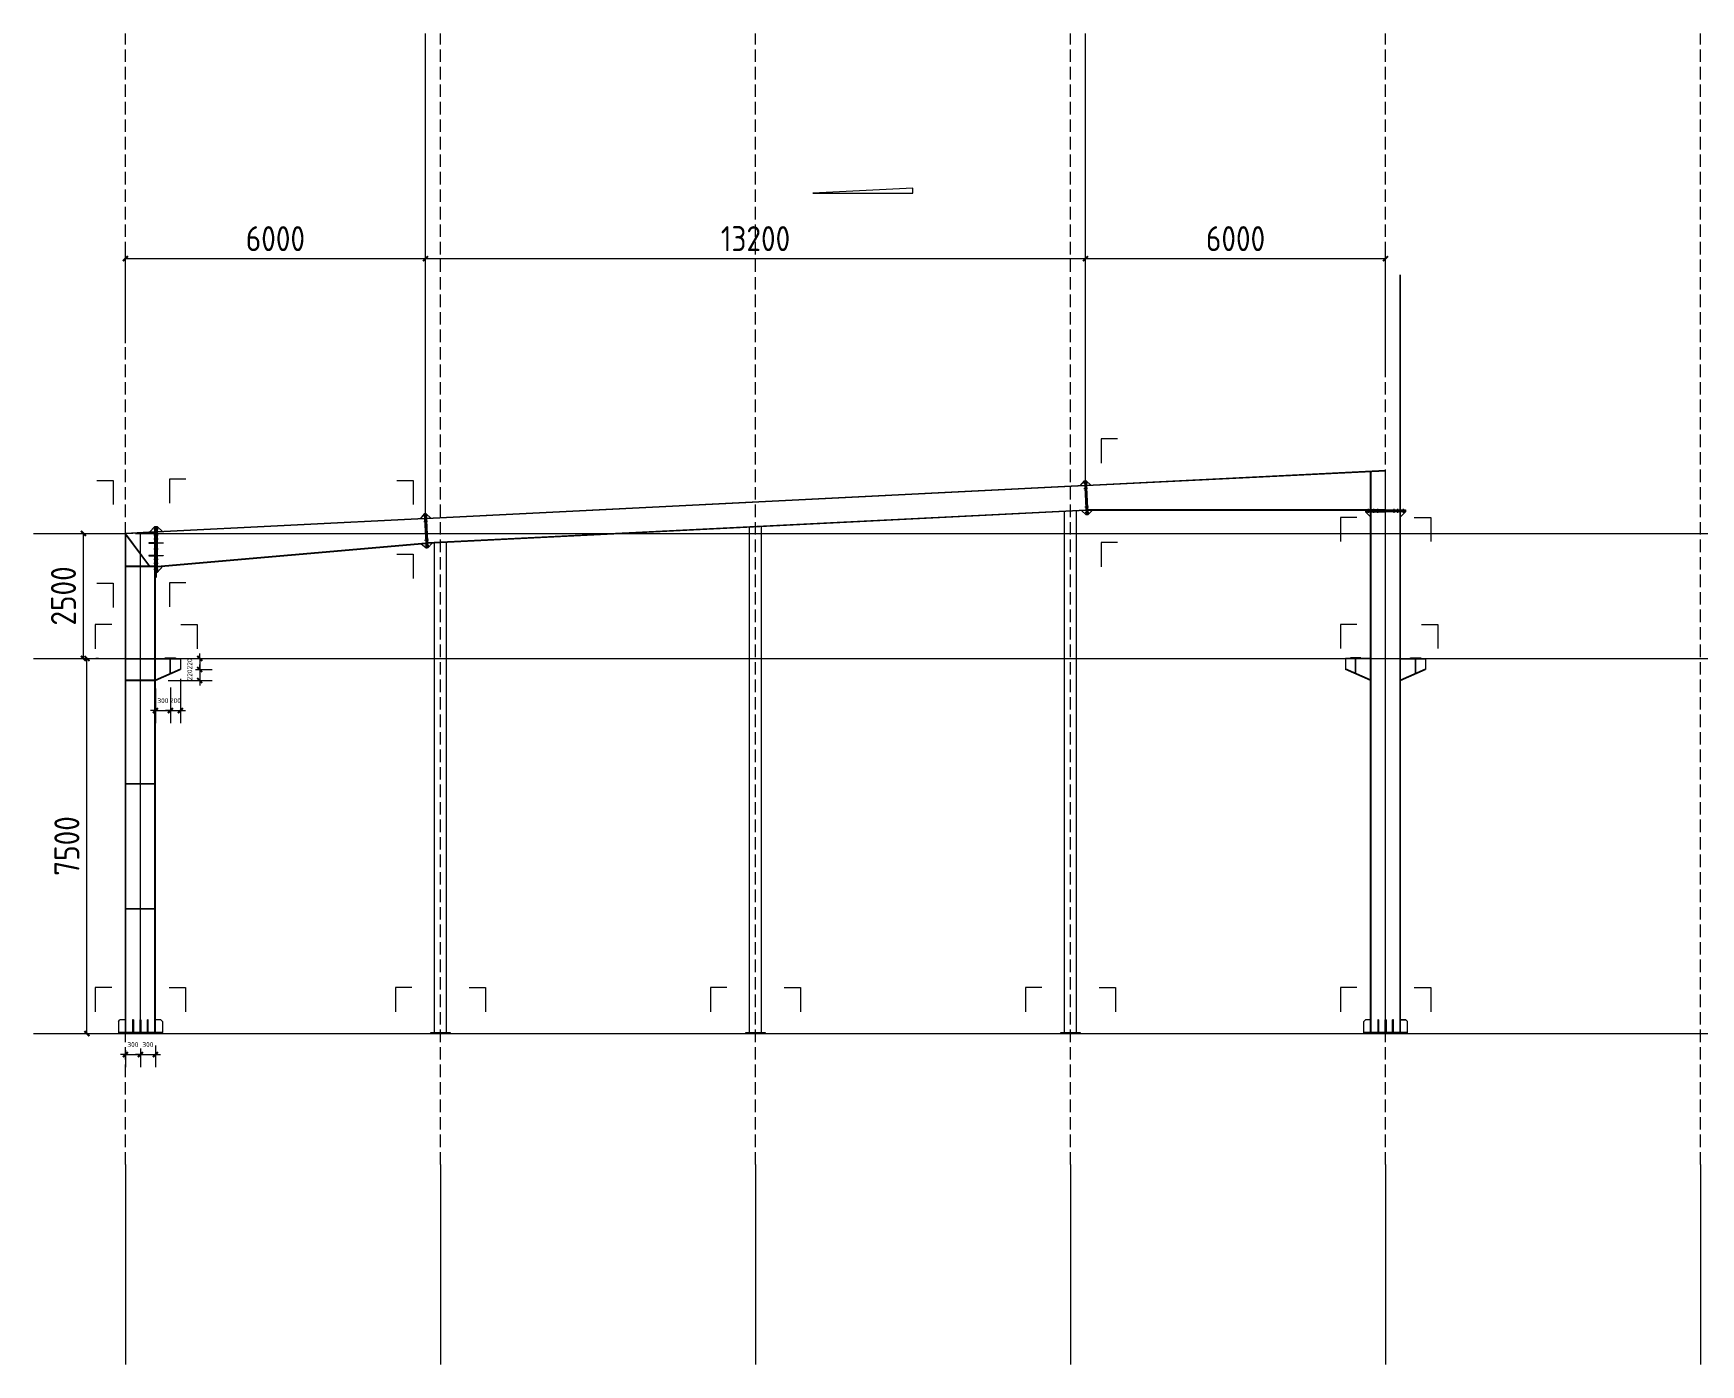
# Model space of a CAD drawing. Extents: x -9001 to 151288, y 75886 to 362543.
# Drawn here: x 75637 to 108978, y 305009 to 331631 of the extents above; entities that cross this region are included whole.
import ezdxf
from ezdxf.enums import TextEntityAlignment as Align

# ---------------------------------------------------------------- set-up
doc = ezdxf.new("R2010")
doc.units = 0
doc.header["$LTSCALE"] = 1000
doc.header["$MEASUREMENT"] = 0
doc.linetypes.add('DASH', pattern=[0.35, 0.25, -0.1])
for name, color, linetype in [('AXIS', 3, 'Continuous'), ('DOTE', 1, 'Continuous'), ('PUB_TITLE', 4, 'Continuous')]:
    doc.layers.add(name, color=color, linetype=linetype)
doc.styles.get("Standard").update_dxf_attribs({"font": 'gbenor.shx', "bigfont": 'gbcbig.shx'})
doc.styles.add('图框', font='')
doc.styles.get('图框').set_extended_font_data('SimSun')
doc.dimstyles.get("Standard").update_dxf_attribs({"dimscale": 100, "dimtxt": 1, "dimasz": 1, "dimexe": 2.5, "dimexo": 3, "dimgap": 1.5, "dimtad": 1, "dimdec": 0, "dimzin": 0, "dimdsep": 46, "dimtxsty": 'Standard', "dimblk": 'ARCHTICK', "dimcen": 0.09, "dimadec": 0, "dimazin": 0, "dimtfac": 1, "dimtdec": 0, "dimtix": 1, "dimtmove": 2, "dimatfit": 3, "dimfxl": 1, "dimtolj": 1, "dimtzin": 0, "dimarcsym": 0})

msp = doc.modelspace()

# ---------------------------------------------------------------- blocks, each defined once
blk = doc.blocks.new('_ArchTick')
at = {"color": 0, "linetype": 'ByBlock', "const_width": 0.4}
blk.add_lwpolyline([(-0.5, -0.5), (0.5, 0.5)], dxfattribs=at)
blk = doc.blocks.new('*D912')
at = {"color": 0, "lineweight": -2}
for p, q in [((76708, 311631), (76708, 319131)), ((76940, 319131), (76958, 319131)), ((76831, 311631), (76958, 311631))]:
    blk.add_line(p, q, dxfattribs=at)
at = {"layer": 'Defpoints', "color": 0}
for p in [(76640, 319131), (76708, 319131), (76531, 311631)]:
    blk.add_point(p, dxfattribs=at)
at = {"color": 0, "lineweight": -2, "xscale": 100, "yscale": 100, "zscale": 100}
for p, rotation in [((76708, 319131), 90), ((76708, 311631), 270)]:
    blk.add_blockref('_ArchTick', p, dxfattribs=dict(at, rotation=rotation))
at = {"color": 0, "insert": (76308, 315381), "char_height": 500, "attachment_point": 5, "rotation": 90}
blk.add_mtext('\\A1;7500', dxfattribs=at)
blk = doc.blocks.new('*D913')
at = {"color": 0, "lineweight": -2}
for p, q in [((76340, 321631), (76390, 321631)), ((76640, 319131), (76640, 321631)), ((76940, 319131), (76890, 319131))]:
    blk.add_line(p, q, dxfattribs=at)
at = {"layer": 'Defpoints', "color": 0}
for p in [(76640, 321631), (76640, 321631), (76640, 319131)]:
    blk.add_point(p, dxfattribs=at)
at = {"color": 0, "lineweight": -2, "xscale": 100, "yscale": 100, "zscale": 100}
for p, rotation in [((76640, 321631), 90), ((76640, 319131), 270)]:
    blk.add_blockref('_ArchTick', p, dxfattribs=dict(at, rotation=rotation))
at = {"color": 0, "insert": (76240, 320381), "char_height": 500, "attachment_point": 5, "rotation": 90}
blk.add_mtext('\\A1;2500', dxfattribs=at)
blk = doc.blocks.new('*D914')
at = {"color": 0, "lineweight": -2}
for p, q in [((77478, 325435), (77478, 327376)), ((77478, 327126), (83478, 327126)), ((83478, 325435), (83478, 327376))]:
    blk.add_line(p, q, dxfattribs=at)
at = {"layer": 'Defpoints', "color": 0}
for p in [(83478, 327126), (77478, 325135), (83478, 325135)]:
    blk.add_point(p, dxfattribs=at)
at = {"color": 0, "lineweight": -2, "xscale": 100, "yscale": 100, "zscale": 100, "rotation": 180}
blk.add_blockref('_ArchTick', (77478, 327126), dxfattribs=at)
at = {"color": 0, "lineweight": -2, "xscale": 100, "yscale": 100, "zscale": 100}
blk.add_blockref('_ArchTick', (83478, 327126), dxfattribs=at)
at = {"color": 0, "insert": (80478, 327526), "char_height": 500, "attachment_point": 5}
blk.add_mtext('\\A1;6000', dxfattribs=at)
blk = doc.blocks.new('*D915')
at = {"color": 0, "lineweight": -2}
for p, q in [((83478, 325435), (83478, 327376)), ((83478, 327126), (96678, 327126)), ((96678, 325193), (96678, 327376))]:
    blk.add_line(p, q, dxfattribs=at)
at = {"layer": 'Defpoints', "color": 0}
for p in [(96678, 327126), (83478, 325135), (96678, 324893)]:
    blk.add_point(p, dxfattribs=at)
at = {"color": 0, "lineweight": -2, "xscale": 100, "yscale": 100, "zscale": 100, "rotation": 180}
blk.add_blockref('_ArchTick', (83478, 327126), dxfattribs=at)
at = {"color": 0, "lineweight": -2, "xscale": 100, "yscale": 100, "zscale": 100}
blk.add_blockref('_ArchTick', (96678, 327126), dxfattribs=at)
at = {"color": 0, "insert": (90078, 327526), "char_height": 500, "attachment_point": 5}
blk.add_mtext('\\A1;13200', dxfattribs=at)
blk = doc.blocks.new('*D916')
at = {"color": 0, "lineweight": -2}
for p, q in [((96678, 325193), (96678, 327376)), ((96678, 327126), (102678, 327126)), ((102678, 324891), (102678, 327376))]:
    blk.add_line(p, q, dxfattribs=at)
at = {"layer": 'Defpoints', "color": 0}
for p in [(102678, 327126), (96678, 324893), (102678, 324591)]:
    blk.add_point(p, dxfattribs=at)
at = {"color": 0, "lineweight": -2, "xscale": 100, "yscale": 100, "zscale": 100, "rotation": 180}
blk.add_blockref('_ArchTick', (96678, 327126), dxfattribs=at)
at = {"color": 0, "lineweight": -2, "xscale": 100, "yscale": 100, "zscale": 100}
blk.add_blockref('_ArchTick', (102678, 327126), dxfattribs=at)
at = {"color": 0, "insert": (99678, 327526), "char_height": 500, "attachment_point": 5}
blk.add_mtext('\\A1;6000', dxfattribs=at)
blk = doc.blocks.new('*D919')
at = {"color": 0, "lineweight": -2}
for p, q in [((77478, 311210), (77378, 311210)), ((77478, 311299), (77478, 310960)), ((77478, 311210), (77778, 311210)), ((77778, 311331), (77778, 310960)), ((77778, 311210), (77878, 311210))]:
    blk.add_line(p, q, dxfattribs=at)
at = {"layer": 'Defpoints', "color": 0}
for p in [(77478, 311599), (77778, 311631), (77778, 311210)]:
    blk.add_point(p, dxfattribs=at)
at = {"color": 0, "lineweight": -2, "xscale": 100, "yscale": 100, "zscale": 100}
blk.add_blockref('_ArchTick', (77478, 311210), dxfattribs=at)
at = {"color": 0, "lineweight": -2, "xscale": 100, "yscale": 100, "zscale": 100, "rotation": 180}
blk.add_blockref('_ArchTick', (77778, 311210), dxfattribs=at)
at = {"color": 0, "insert": (77628, 311410), "char_height": 100, "attachment_point": 5}
blk.add_mtext('\\A1;300', dxfattribs=at)
blk = doc.blocks.new('*D920')
at = {"color": 0, "lineweight": -2}
for p, q in [((77778, 311210), (77678, 311210)), ((77778, 311331), (77778, 310960)), ((77778, 311210), (78078, 311210)), ((78078, 311390), (78078, 310960)), ((78078, 311210), (78178, 311210))]:
    blk.add_line(p, q, dxfattribs=at)
at = {"layer": 'Defpoints', "color": 0}
for p in [(77778, 311631), (78078, 311690), (78078, 311210)]:
    blk.add_point(p, dxfattribs=at)
at = {"color": 0, "lineweight": -2, "xscale": 100, "yscale": 100, "zscale": 100}
blk.add_blockref('_ArchTick', (77778, 311210), dxfattribs=at)
at = {"color": 0, "lineweight": -2, "xscale": 100, "yscale": 100, "zscale": 100, "rotation": 180}
blk.add_blockref('_ArchTick', (78078, 311210), dxfattribs=at)
at = {"color": 0, "insert": (77928, 311410), "char_height": 100, "attachment_point": 5}
blk.add_mtext('\\A1;300', dxfattribs=at)
blk = doc.blocks.new('*D921')
at = {"color": 0, "lineweight": -2}
for p, q in [((78940, 319131), (79214, 319131)), ((78964, 319131), (78964, 319231)), ((78964, 319131), (78964, 318911)), ((78878, 318911), (79214, 318911)), ((78964, 318911), (78964, 318811))]:
    blk.add_line(p, q, dxfattribs=at)
at = {"layer": 'Defpoints', "color": 0}
for p in [(78640, 319131), (78578, 318911), (78964, 318911)]:
    blk.add_point(p, dxfattribs=at)
at = {"color": 0, "lineweight": -2, "xscale": 100, "yscale": 100, "zscale": 100}
for p, rotation in [((78964, 319131), 270), ((78964, 318911), 90)]:
    blk.add_blockref('_ArchTick', p, dxfattribs=dict(at, rotation=rotation))
at = {"color": 0, "insert": (78764, 319021), "char_height": 100, "attachment_point": 5, "rotation": 90}
blk.add_mtext('\\A1;220', dxfattribs=at)
blk = doc.blocks.new('*D922')
at = {"color": 0, "lineweight": -2}
for p, q in [((78878, 318911), (79214, 318911)), ((78964, 318911), (78964, 319011)), ((78964, 318911), (78964, 318691)), ((78334, 318691), (79214, 318691)), ((78964, 318691), (78964, 318591))]:
    blk.add_line(p, q, dxfattribs=at)
at = {"layer": 'Defpoints', "color": 0}
for p in [(78578, 318911), (78034, 318691), (78964, 318691)]:
    blk.add_point(p, dxfattribs=at)
at = {"color": 0, "lineweight": -2, "xscale": 100, "yscale": 100, "zscale": 100}
for p, rotation in [((78964, 318911), 270), ((78964, 318691), 90)]:
    blk.add_blockref('_ArchTick', p, dxfattribs=dict(at, rotation=rotation))
at = {"color": 0, "insert": (78764, 318801), "char_height": 100, "attachment_point": 5, "rotation": 90}
blk.add_mtext('\\A1;220', dxfattribs=at)
blk = doc.blocks.new('*D923')
at = {"color": 0, "lineweight": -2}
for p, q in [((78078, 318528), (78078, 317837)), ((78378, 318548), (78378, 317837)), ((78078, 318087), (77978, 318087)), ((78078, 318087), (78378, 318087)), ((78378, 318087), (78478, 318087))]:
    blk.add_line(p, q, dxfattribs=at)
at = {"layer": 'Defpoints', "color": 0}
for p in [(78078, 318828), (78378, 318848), (78378, 318087)]:
    blk.add_point(p, dxfattribs=at)
at = {"color": 0, "lineweight": -2, "xscale": 100, "yscale": 100, "zscale": 100}
blk.add_blockref('_ArchTick', (78078, 318087), dxfattribs=at)
at = {"color": 0, "lineweight": -2, "xscale": 100, "yscale": 100, "zscale": 100, "rotation": 180}
blk.add_blockref('_ArchTick', (78378, 318087), dxfattribs=at)
at = {"color": 0, "insert": (78228, 318287), "char_height": 100, "attachment_point": 5}
blk.add_mtext('\\A1;300', dxfattribs=at)
blk = doc.blocks.new('*D924')
at = {"color": 0, "lineweight": -2}
for p, q in [((78378, 318548), (78378, 317837)), ((78578, 318721), (78578, 317837)), ((78378, 318087), (78278, 318087)), ((78378, 318087), (78578, 318087)), ((78578, 318087), (78678, 318087))]:
    blk.add_line(p, q, dxfattribs=at)
at = {"layer": 'Defpoints', "color": 0}
for p in [(78378, 318848), (78578, 319021), (78578, 318087)]:
    blk.add_point(p, dxfattribs=at)
at = {"color": 0, "lineweight": -2, "xscale": 100, "yscale": 100, "zscale": 100}
blk.add_blockref('_ArchTick', (78378, 318087), dxfattribs=at)
at = {"color": 0, "lineweight": -2, "xscale": 100, "yscale": 100, "zscale": 100, "rotation": 180}
blk.add_blockref('_ArchTick', (78578, 318087), dxfattribs=at)
at = {"color": 0, "insert": (78478, 318287), "char_height": 100, "attachment_point": 5}
blk.add_mtext('\\A1;200', dxfattribs=at)
blk = doc.blocks.new('$titleblk$00000167')
blk.add_hatch(color=256).paths.add_polyline_path([(-74.91, 58.12), (-74.91, 57.66), (-23.44, 57.66), (-23.44, 58.12)])
for p, q in [((-594.5, 839), (-594.5, 841)), ((-90, 825), (-10, 825)), ((-63, 771), (-63, 825)), ((-37, 825), (-37, 771)), ((-90, 819), (-10, 819)), ((-90, 813), (-10, 813)), ((-90, 807), (-10, 807)), ((-90, 801), (-10, 801)), ((-90, 795), (-10, 795)), ((-90, 789), (-10, 789)), ((-90, 783), (-10, 783)), ((-90, 777), (-10, 777)), ((-90, 771), (-10, 771)), ((-1187, 420.5), (-1189, 420.5)), ((0, 420.5), (-2, 420.5)), ((-90, 194), (-10, 194)), ((-90, 194), (-10, 194)), ((-90, 178), (-10, 178)), ((-90, 170), (-10, 170)), ((-90, 162), (-10, 162)), ((-90, 154), (-10, 154)), ((-90, 146), (-10, 146)), ((-90, 138), (-10, 138)), ((-90, 130), (-10, 130)), ((-90, 122), (-10, 122)), ((-90, 114), (-10, 114)), ((-90, 106), (-10, 106)), ((-90, 98), (-10, 98)), ((-90, 90), (-10, 90)), ((-90, 78), (-10, 78)), ((-50, 42), (-50, 26)), ((-90, 34), (-10, 34)), ((-594.5, 0), (-594.5, 2))]:
    blk.add_line(p, q)
for points in [[(-1189, 0), (0, 0), (0, 841), (-1189, 841)], [(-74.91, 58.12), (-23.44, 58.12), (-23.44, 57.66), (-74.91, 57.66)]]:
    blk.add_lwpolyline(points, close=True)
at = {"const_width": 1}
blk.add_lwpolyline([(-1164, 10), (-10, 10), (-10, 831), (-1164, 831)], close=True, dxfattribs=at)
for points, const_width in [([(-90, 831), (-90, 10)], 0.8), ([(-90, 831), (-90, 766.99)], 0.8), ([(-10, 766.99), (-10, 831), (-90, 831)], 0.8), ([(-90, 10), (-10, 10), (-10, 199.96)], 0.8), ([(-90, 66), (-10, 66)], 0.4), ([(-90, 42), (-10, 42)], 0.4), ([(-90, 26), (-10, 26)], 0.4)]:
    blk.add_lwpolyline(points, dxfattribs=dict(const_width=const_width))
at = {"style": '图框', "width": 0.8}
for s, height, p in [('会   签   栏', 2.5, (-58.39, 826.53)), ('专  业', 2.5, (-80.81, 820.66)), ('签  字', 2.5, (-54.22, 820.66)), ('日  期', 2.5, (-28, 820.66)), ('总  图', 2.5, (-80.81, 814.66)), ('建  筑', 2.5, (-80.81, 808.66)), ('结  构', 2.5, (-80.81, 802.66)), ('给排水', 2.5, (-80.81, 796.66)), ('暖  通', 2.5, (-80.81, 790.66)), ('动  力', 2.5, (-80.81, 784.66)), ('电  气', 2.5, (-80.81, 778.66)), ('电  讯', 2.5, (-80.81, 772.66)), ('平面示意', 2.5, (-88.65, 196.71)), ('KEY PLAN', 2.5, (-25.05, 196.43)), ('TITLE', 2.5, (-20.79, 181.37)), ('图  名', 2.5, (-88.65, 180.41)), ('日  期', 2.5, (-88.65, 172.37)), ('DATE', 2.5, (-19.03, 173.13)), ('图  号', 2.5, (-88.65, 164.07)), ('DWG. NO', 2.5, (-23.56, 163.93)), ('比  例', 2.5, (-88.65, 156.29)), ('SCALE', 2.5, (-20.94, 155.93)), ('设计制图人', 2.5, (-88.65, 148.18)), ('DRAFTING DESIGNER', 2.5, (-37.74, 147.93)), ('工种负责人', 2.5, (-88.65, 140.37)), ('DISCIPLINE CHIEF', 2.5, (-36.36, 139.93)), ('设计主持人', 2.5, (-88.65, 132.21)), ('DESIGN CHIEF', 2.5, (-30.68, 131.93)), ('校  对', 2.5, (-88.65, 124.09)), ('CHECKED BY', 2.5, (-28.05, 123.93)), ('审  核', 2.5, (-88.65, 116.31)), ('VERIFIED BY', 2.5, (-29.25, 115.93)), ('审  定', 2.5, (-88.65, 108.21)), ('APPROVED BY', 2.5, (-29.52, 107.93)), ('所  长', 2.5, (-88.65, 100.2)), ('DEPT. DIRECTOR', 2.5, (-33.6, 99.93)), ('所  别', 2.5, (-88.65, 92.35)), ('DEPT.', 2.5, (-19.86, 91.93)), ('子    项', 2.5, (-88.65, 82.15)), ('SUB ITEM', 2.5, (-25.4, 81.92)), ('工程名称', 2.5, (-88.65, 70.5)), ('PROJECT', 2.5, (-23.76, 70.26)), ('建筑设计研究院', 4, (-65.71, 49.84)), ('证书号', 2.5, (-85.69, 36.75)), ('LICENSE NO.', 2.5, (-71.18, 36.9)), ('设计号', 2.5, (-85.69, 28.92)), ('PROJECT NO.', 2.5, (-71.18, 28.9)), ('本图纸版权归本院所有，不得用于本工程以外范围', 2, (-75.8, 20.34))]:
    blk.add_text(s, height=height, dxfattribs=at).set_placement(p)
at = {"insert": (-83.62, 18.2), "char_height": 1.7, "width": 72.25, "attachment_point": 1, "style": '图框'}
blk.add_mtext('This drawing & design are copyright and no portion may be reproduced without the written permission of the CAG', dxfattribs=at)
at = {"flags": 4}
for tag, p in [('(扩展图名)', (-62.12, 184.1)), ('图名', (-62.12, 180.13)), ('日期', (-62.12, 172.03)), ('图号', (-62.12, 163.99)), ('比例', (-62.12, 156)), ('子项', (-59.56, 82.07)), ('工程名称', (-59.24, 70.19)), ('设计号', (-36.91, 28.62))]:
    blk.add_attdef(tag, text='', height=3.5, dxfattribs=at).set_placement(p, align=Align.CENTER)
for tag, p in [('设计人', (-64.84, 148.13)), ('负责人', (-64.71, 140.27)), ('主持人', (-64.73, 132.26)), ('校对人', (-64.28, 124.4)), ('审核人', (-63.96, 116.15)), ('审定人', (-64.16, 107.95)), ('所长', (-64.16, 99.76))]:
    blk.add_attdef(tag, p, '', height=3.5)

# ---------------------------------------------------------------- dimensions: what is measured, and where the dimension line sits
at = {"color": 0}
for base, p1, p2, picture, middle in [((83478.2, 327126.2), (77478.2, 325134.9), (83478.2, 325134.9), '*D914', (80478.2, 327526.2)), ((96678.2, 327126.2), (83478.2, 325134.9), (96678.2, 324893.3), '*D915', (90078.2, 327526.2)), ((102678.2, 327126.2), (96678.2, 324893.3), (102678.2, 324591.3), '*D916', (99678.2, 327526.2))]:
    dim = msp.add_linear_dim(base=base, p1=p1, p2=p2, dimstyle='Standard', override={"dimtxt": 5}, dxfattribs=at)
    dim.commit()
    dim.dimension.update_dxf_attribs({"geometry": picture, "text_midpoint": middle})
for base, p1, p2, picture, middle in [((76640.2, 321631.3), (76640.2, 319131.3), (76640.2, 321631.3), '*D913', (76240.2, 320381.3)), ((76708.4, 319131.3), (76531.1, 311631.3), (76640.2, 319131.3), '*D912', (76308.4, 315381.3))]:
    dim = msp.add_linear_dim(base=base, p1=p1, p2=p2, angle=90, dimstyle='Standard', override={"dimtxt": 5}, dxfattribs=at)
    dim.commit()
    dim.dimension.update_dxf_attribs({"geometry": picture, "text_midpoint": middle})
for base, p1, p2, picture, middle in [((78964.5, 318911.3), (78640, 319131.3), (78578.2, 318911.3), '*D921', (78764.5, 319021.3)), ((78964.5, 318691.3), (78578.2, 318911.3), (78034, 318691.3), '*D922', (78764.5, 318801.3))]:
    dim = msp.add_linear_dim(base=base, p1=p1, p2=p2, angle=90, dimstyle='Standard', dxfattribs=at)
    dim.commit()
    dim.dimension.update_dxf_attribs({"geometry": picture, "text_midpoint": middle})
for base, p1, p2, picture, middle in [((78378.2, 318087), (78078.2, 318827.5), (78378.2, 318848), '*D923', (78228.2, 318287)), ((78578.2, 318087), (78378.2, 318848), (78578.2, 319021.3), '*D924', (78478.2, 318287)), ((77778.2, 311210), (77478.2, 311599), (77778.2, 311631.3), '*D919', (77628.2, 311410)), ((78078.2, 311210), (77778.2, 311631.3), (78078.2, 311689.5), '*D920', (77928.2, 311410))]:
    dim = msp.add_linear_dim(base=base, p1=p1, p2=p2, dimstyle='Standard', dxfattribs=at)
    dim.commit()
    dim.dimension.update_dxf_attribs({"geometry": picture, "text_midpoint": middle})

# ---------------------------------------------------------------- linework, layer by layer
at = {"color": 0}
for p, q in [((93222.5, 328535), (91222.5, 328435)), ((91222.5, 328435), (93222.5, 328435)), ((93222.5, 328435), (93222.5, 328535)), ((102968.2, 311651.3), (102968.2, 326803.9)), ((102978.2, 311651.3), (102978.2, 326803.9)), ((97317.1, 323520.6), (96987.6, 323520.6)), ((96987.6, 323520.6), (96987.6, 323035.9)), ((102678.2, 322891.3), (96696.2, 322592.2)), ((102678.8, 322879.3), (96696.8, 322580.2)), ((102378.2, 311651.3), (102378.2, 322876.3)), ((102388.2, 311651.3), (102388.2, 322876.3)), ((76906.9, 322692.4), (77236.4, 322692.4)), ((77236.4, 322692.4), (77236.4, 322207.6)), ((78689.1, 322718.3), (78359.6, 322718.3)), ((78359.6, 322718.3), (78359.6, 322233.5)), ((82903.3, 322692.4), (83232.7, 322692.4)), ((83232.7, 322692.4), (83232.7, 322207.6)), ((96660.2, 322590.4), (83496.2, 321932.2)), ((96660.6, 322582.4), (83496.6, 321924.2)), ((96684.8, 322099), (83520.8, 321440.8)), ((96685.2, 322091), (83521.2, 321432.8)), ((102678.2, 322102.3), (96721.2, 322104.8)), ((102278.2, 322090.5), (96721.2, 322092.8)), ((83460.2, 321930.4), (78112.2, 321663)), ((83460.7, 321920.4), (78112.2, 321653)), ((102105.8, 321952.2), (101776.3, 321952.2)), ((101776.3, 321952.2), (101776.3, 321467.5)), ((103250.6, 321952.2), (103580.1, 321952.2)), ((103580.1, 321952.2), (103580.1, 321467.5)), ((75637.4, 321631.3), (77478.2, 321631.3)), ((78068.2, 321660.8), (77478.2, 321631.3)), ((77478.2, 321631.3), (77478.2, 311651.3)), ((78068.2, 321650.8), (77478.7, 321621.3)), ((77968.2, 320973.4), (77488.2, 321621.8)), ((77958.3, 320973.4), (77488.2, 321608.3)), ((77678.5, 321631.3), (132791.9, 321631.3)), ((78112.2, 320973.4), (83484.7, 321440.4)), ((78112.2, 320963.4), (83485.2, 321430.4)), ((97317.1, 321448.3), (96987.6, 321448.3)), ((96987.6, 321448.3), (96987.6, 320963.6)), ((82903.3, 321216.7), (83232.7, 321216.7)), ((83232.7, 321216.7), (83232.7, 320732)), ((78068.2, 320973.4), (77488.2, 320973.4)), ((78068.2, 320963.4), (77488.2, 320963.4)), ((78068.2, 320973.4), (77968.2, 320973.4)), ((76906.9, 320637.3), (77236.4, 320637.3)), ((77236.4, 320637.3), (77236.4, 320152.6)), ((78689.1, 320646), (78359.6, 320646)), ((78359.6, 320646), (78359.6, 320161.2)), ((77205.8, 319810.2), (76876.3, 319810.2)), ((76876.3, 319810.2), (76876.3, 319325.4)), ((78585.8, 319810.2), (78915.3, 319810.2)), ((78915.3, 319810.2), (78915.3, 319325.4)), ((102105.8, 319811.6), (101776.3, 319811.6)), ((101776.3, 319811.6), (101776.3, 319326.9)), ((103395, 319811.6), (103724.5, 319811.6)), ((103724.5, 319811.6), (103724.5, 319326.9)), ((75637.4, 319131.3), (132791.9, 319131.3)), ((77488.2, 319131.3), (78068.2, 319131.3)), ((77488.2, 319121.3), (78068.2, 319121.3)), ((78078.2, 319131.3), (78578.2, 319131.3)), ((78078.2, 319121.3), (78578.2, 319121.3)), ((78273.2, 319131.3), (78273.2, 319141.3)), ((78273.2, 319141.3), (78483.2, 319141.3)), ((78378.2, 319131.3), (78273.2, 319131.3)), ((78483.2, 319141.3), (78483.2, 319131.3)), ((78578.2, 319131.3), (78578.2, 318911.3)), ((102378.2, 319131.3), (101878.2, 319131.3)), ((101878.2, 319131.3), (101878.2, 318911.3)), ((102378.2, 319121.3), (101878.2, 319121.3)), ((102183.2, 319141.3), (101973.2, 319141.3)), ((101973.2, 319141.3), (101973.2, 319131.3)), ((102078.2, 319131.3), (102183.2, 319131.3)), ((102183.2, 319131.3), (102183.2, 319141.3)), ((102978.2, 319131.3), (103478.2, 319131.3)), ((102978.2, 319121.3), (103478.2, 319121.3)), ((103173.2, 319131.3), (103173.2, 319141.3)), ((103173.2, 319141.3), (103383.2, 319141.3)), ((103278.2, 319131.3), (103173.2, 319131.3)), ((103383.2, 319141.3), (103383.2, 319131.3)), ((103478.2, 319131.3), (103478.2, 318911.3)), ((78078.2, 318702.2), (78578.2, 318922.2)), ((78078.2, 318691.3), (78578.2, 318911.3)), ((102378.2, 318702.2), (101878.2, 318922.2)), ((102378.2, 318691.3), (101878.2, 318911.3)), ((102978.2, 318702.2), (103478.2, 318922.2)), ((102978.2, 318691.3), (103478.2, 318911.3)), ((77488.2, 318701.3), (78068.2, 318701.3)), ((77488.2, 318691.3), (78068.2, 318691.3)), ((77488.2, 316631.3), (78068.2, 316631.3)), ((77488.2, 316623.3), (78068.2, 316623.3)), ((77488.2, 314131.3), (78068.2, 314131.3)), ((77488.2, 314123.3), (78068.2, 314123.3)), ((77205.8, 312550.7), (76876.3, 312550.7)), ((76876.3, 312550.7), (76876.3, 312065.9)), ((78350.6, 312550.7), (78680.1, 312550.7)), ((78680.1, 312550.7), (78680.1, 312065.9)), ((83205.8, 312550.7), (82876.3, 312550.7)), ((82876.3, 312550.7), (82876.3, 312065.9)), ((84350.6, 312550.7), (84680.1, 312550.7)), ((84680.1, 312550.7), (84680.1, 312065.9)), ((89505.8, 312550.7), (89176.3, 312550.7)), ((89176.3, 312550.7), (89176.3, 312065.9)), ((90650.6, 312550.7), (90980.1, 312550.7)), ((90980.1, 312550.7), (90980.1, 312065.9)), ((95805.8, 312550.7), (95476.3, 312550.7)), ((95476.3, 312550.7), (95476.3, 312065.9)), ((96950.6, 312550.7), (97280.1, 312550.7)), ((97280.1, 312550.7), (97280.1, 312065.9)), ((102105.8, 312550.7), (101776.3, 312550.7)), ((101776.3, 312550.7), (101776.3, 312065.9)), ((103250.6, 312550.7), (103580.1, 312550.7)), ((103580.1, 312550.7), (103580.1, 312065.9)), ((77338.2, 311871.3), (77368.2, 311901.3)), ((77338.2, 311871.3), (77338.2, 311651.3)), ((77488.2, 311901.3), (77368.2, 311901.3)), ((77621.2, 311901.3), (77621.2, 311651.3)), ((77621.2, 311901.3), (77637.2, 311901.3)), ((77637.2, 311901.3), (77621.2, 311901.3)), ((77637.2, 311901.3), (77637.2, 311651.3)), ((77770.2, 311651.3), (77770.2, 311901.3)), ((77770.2, 311901.3), (77786.2, 311901.3)), ((77770.2, 311901.3), (77770.2, 311651.3)), ((77786.2, 311901.3), (77770.2, 311901.3)), ((77786.2, 311901.3), (77786.2, 311651.3)), ((77786.2, 311651.3), (77786.2, 311901.3)), ((77919.2, 311651.3), (77919.2, 311901.3)), ((77919.2, 311901.3), (77935.2, 311901.3)), ((77935.2, 311901.3), (77919.2, 311901.3)), ((77935.2, 311651.3), (77935.2, 311901.3)), ((78188.2, 311901.3), (78068.2, 311901.3)), ((78188.2, 311901.3), (78218.2, 311871.3)), ((78218.2, 311871.3), (78218.2, 311651.3)), ((102243.2, 311871.3), (102273.2, 311901.3)), ((102243.2, 311631.3), (102243.2, 311871.3)), ((102388.2, 311901.3), (102273.2, 311901.3)), ((102388.2, 311901.3), (102273.2, 311901.3)), ((102537.2, 311901.3), (102521.2, 311901.3)), ((102521.2, 311901.3), (102521.2, 311651.3)), ((102521.2, 311901.3), (102537.2, 311901.3)), ((102537.2, 311901.3), (102537.2, 311651.3)), ((102686.2, 311901.3), (102670.2, 311901.3)), ((102670.2, 311651.3), (102670.2, 311901.3)), ((102670.2, 311901.3), (102686.2, 311901.3)), ((102670.2, 311901.3), (102670.2, 311651.3)), ((102686.2, 311901.3), (102686.2, 311651.3)), ((102686.2, 311651.3), (102686.2, 311901.3)), ((102835.2, 311901.3), (102819.2, 311901.3)), ((102819.2, 311651.3), (102819.2, 311901.3)), ((102819.2, 311901.3), (102835.2, 311901.3)), ((102835.2, 311651.3), (102835.2, 311901.3)), ((103083.2, 311901.3), (102968.2, 311901.3)), ((102968.2, 311901.3), (103083.2, 311901.3)), ((103083.2, 311901.3), (103113.2, 311871.3)), ((103113.2, 311631.3), (103113.2, 311871.3)), ((75637.4, 311631.3), (132791.9, 311631.3)), ((78218.2, 311651.3), (77338.2, 311651.3)), ((77338.2, 311651.3), (77338.2, 311631.3)), ((77770.2, 311651.3), (77786.2, 311651.3)), ((78078.2, 311631.3), (78218.2, 311631.3)), ((78218.2, 311631.3), (78218.2, 311651.3)), ((83583.2, 311631.3), (83583.2, 311651.3)), ((83583.2, 311651.3), (83973.2, 311651.3)), ((83778.2, 311631.3), (83583.2, 311631.3)), ((83973.2, 311651.3), (83973.2, 311631.3)), ((83973.2, 311631.3), (83973.2, 311631.3)), ((89883.2, 311631.3), (89883.2, 311651.3)), ((89883.2, 311651.3), (90273.2, 311651.3)), ((90078.2, 311631.3), (89883.2, 311631.3)), ((90273.2, 311651.3), (90273.2, 311631.3)), ((90273.2, 311631.3), (90273.2, 311631.3)), ((96183.2, 311631.3), (96183.2, 311651.3)), ((96183.2, 311651.3), (96573.2, 311651.3)), ((96378.2, 311631.3), (96183.2, 311631.3)), ((96573.2, 311651.3), (96573.2, 311631.3)), ((96573.2, 311631.3), (96573.2, 311631.3)), ((103113.2, 311651.3), (102243.2, 311651.3)), ((102670.2, 311651.3), (102686.2, 311651.3)), ((102978.2, 311631.3), (103118.2, 311631.3))]:
    msp.add_line(p, q, dxfattribs=at)
at = {"color": 1}
msp.add_line((102678.2, 311631.3), (102678.2, 322891.3), dxfattribs=at)
at = {"color": 2}
for p, q in [((96570.3, 322585.9), (96655.7, 322680.3)), ((96713.9, 322638.1), (96638, 322634.3)), ((96719.5, 322526.3), (96643.6, 322522.5)), ((96691.7, 322682.1), (96655.7, 322680.3)), ((96655.7, 322680.3), (96689.7, 322001.1)), ((96693.4, 322648.1), (96657.4, 322646.3)), ((96694.5, 322626.2), (96658.5, 322624.4)), ((96699, 322536.3), (96663, 322534.5)), ((96700.1, 322514.3), (96664.1, 322512.5)), ((96673.7, 322681.2), (96707.7, 322001.9)), ((96691.7, 322682.1), (96725.7, 322001.9)), ((96786.1, 322596.7), (96691.7, 322682.1)), ((96595.3, 322086.5), (96689.7, 322001.1)), ((96738, 322156.7), (96662.1, 322152.9)), ((96717.5, 322166.7), (96681.5, 322164.9)), ((96718.6, 322144.8), (96682.6, 322143)), ((96811.3, 322091.9), (96725.7, 322001.9)), ((102678.2, 322102.3), (102278.2, 322102.3)), ((102278.2, 322102.3), (102278.2, 322082.3)), ((102278.2, 322082.3), (102678.2, 322082.3)), ((102678.2, 322082.3), (102278.2, 322082.3)), ((102278.2, 322082.3), (102278.2, 322062.3)), ((102316.2, 322102.3), (102316.2, 322082.3)), ((102316.2, 322082.3), (102316.2, 322062.3)), ((102328.2, 322122.3), (102328.2, 322082.3)), ((102328.2, 322082.3), (102328.2, 322042.3)), ((102340.2, 322102.3), (102340.2, 322082.3)), ((102340.2, 322082.3), (102340.2, 322062.3)), ((102378.2, 322102.3), (102378.2, 322082.3)), ((102378.2, 322082.3), (102378.2, 322062.3)), ((102426.2, 322102.3), (102426.2, 322082.3)), ((102426.2, 322082.3), (102426.2, 322062.3)), ((102438.2, 322122.3), (102438.2, 322062.3)), ((102438.2, 322082.3), (102438.2, 322042.3)), ((102450.2, 322102.3), (102450.2, 322082.3)), ((102450.2, 322082.3), (102450.2, 322062.3)), ((102501.2, 322102.3), (102501.2, 322082.3)), ((102501.2, 322082.3), (102501.2, 322062.3)), ((102513.2, 322122.3), (102513.2, 322062.3)), ((102513.2, 322082.3), (102513.2, 322042.3)), ((102525.2, 322102.3), (102525.2, 322082.3)), ((102525.2, 322082.3), (102525.2, 322062.3)), ((102678.2, 322082.3), (102678.2, 322102.3)), ((102678.2, 322102.3), (103078.2, 322102.2)), ((102678.2, 322082.3), (102678.2, 322102.3)), ((102678.2, 322062.3), (102678.2, 322082.3)), ((103078.2, 322082.2), (102678.2, 322082.3)), ((102678.2, 322082.3), (103078.2, 322082.2)), ((102678.2, 322062.3), (102678.2, 322082.3)), ((102831.2, 322102.3), (102831.2, 322082.3)), ((102831.2, 322082.3), (102831.2, 322062.3)), ((102843.2, 322122.3), (102843.2, 322062.3)), ((102843.2, 322082.3), (102843.2, 322042.3)), ((102855.2, 322102.3), (102855.2, 322082.3)), ((102855.2, 322082.3), (102855.2, 322062.3)), ((102906.2, 322102.3), (102906.2, 322082.3)), ((102906.2, 322082.3), (102906.2, 322062.3)), ((102918.2, 322122.3), (102918.2, 322062.3)), ((102918.2, 322082.3), (102918.2, 322042.3)), ((102930.2, 322102.3), (102930.2, 322082.3)), ((102930.2, 322082.3), (102930.2, 322062.3)), ((102978.2, 322102.3), (102978.2, 322082.3)), ((102978.2, 322082.3), (102978.2, 322062.3)), ((103016.2, 322102.3), (103016.2, 322082.3)), ((103016.2, 322082.3), (103016.2, 322062.3)), ((103028.2, 322122.3), (103028.2, 322082.3)), ((103028.2, 322082.3), (103028.2, 322042.3)), ((103040.2, 322102.3), (103040.2, 322082.3)), ((103040.2, 322082.3), (103040.2, 322062.3)), ((103078.2, 322102.2), (103078.2, 322082.2)), ((103078.2, 322082.2), (103078.2, 322062.2)), ((77958.3, 321655.3), (78068.2, 321770.8)), ((78068.2, 321770.8), (78090.2, 321770.8)), ((78068.2, 321770.8), (78068.2, 320750.8)), ((78090.2, 321770.8), (78090.2, 320750.8)), ((78090.2, 321770.8), (78112.2, 321770.8)), ((78090.2, 320750.8), (78090.2, 321770.8)), ((78090.2, 321770.8), (78112.2, 321770.8)), ((78112.2, 321770.8), (78112.2, 320850.8)), ((78112.2, 321770.8), (78219.9, 321668.4)), ((78112.2, 321770.8), (78112.2, 320850.8)), ((83455.7, 322020.3), (83370.3, 321925.9)), ((83513.9, 321978.1), (83438, 321974.3)), ((83519.4, 321868.3), (83443.5, 321864.5)), ((83491.7, 322022.1), (83455.7, 322020.3)), ((83455.7, 322020.3), (83489.7, 321340.4)), ((83493.4, 321988.1), (83457.4, 321986.3)), ((83494.5, 321966.2), (83458.5, 321964.4)), ((83498.9, 321878.3), (83462.9, 321876.5)), ((83500, 321856.3), (83464, 321854.5)), ((83473.7, 322021.2), (83507.7, 321342)), ((83491.7, 322022.1), (83525.7, 321342.9)), ((83491.7, 322022.1), (83586.1, 321936.7)), ((96743.4, 322048.9), (96667.5, 322045.1)), ((96722.9, 322058.9), (96686.9, 322057.1)), ((96724, 322036.9), (96688, 322035.1)), ((96707.7, 322002), (96689.7, 322001.1)), ((96725.7, 322001.9), (96703.2, 322001.9)), ((102278.2, 322062.3), (102678.2, 322062.3)), ((102278.2, 322062.3), (102378.2, 321962.3)), ((103078.2, 322062.2), (102678.2, 322062.3)), ((103078.2, 322062.2), (102978.2, 321962.3)), ((78068.2, 321445.4), (77948.2, 321445.4)), ((77948.2, 321445.4), (77948.2, 321435.4)), ((77948.2, 321435.4), (78068.2, 321435.4)), ((78048.2, 321715.8), (78090.2, 321715.8)), ((78132.2, 321598.4), (78048.2, 321598.4)), ((78132.2, 321518.4), (78048.2, 321518.4)), ((78068.2, 321728.8), (78090.2, 321728.8)), ((78068.2, 321702.8), (78090.2, 321702.8)), ((78112.2, 321611.4), (78068.2, 321611.4)), ((78112.2, 321585.4), (78068.2, 321585.4)), ((78112.2, 321531.4), (78068.2, 321531.4)), ((78112.2, 321505.4), (78068.2, 321505.4)), ((78090.2, 321728.8), (78112.2, 321728.8)), ((78090.2, 321715.8), (78132.2, 321715.8)), ((78090.2, 321702.8), (78112.2, 321702.8)), ((78112.2, 321445.4), (78232.2, 321445.4)), ((78232.2, 321435.4), (78112.2, 321435.4)), ((78232.2, 321445.4), (78232.2, 321435.4)), ((83395.5, 321422.6), (83489.7, 321340.4)), ((83462.1, 321493.6), (83537.8, 321500.2)), ((83481, 321506.3), (83517.3, 321509.4)), ((83482.9, 321484.4), (83518.4, 321487.5)), ((83610.4, 321437.3), (83525.7, 321342.9)), ((78068.2, 321191.4), (77948.2, 321191.4)), ((77948.2, 321191.4), (77948.2, 321181.4)), ((77948.2, 321181.4), (78068.2, 321181.4)), ((78132.2, 321313.4), (78048.2, 321313.4)), ((78132.2, 321108.4), (78048.2, 321108.4)), ((78112.2, 321326.4), (78068.2, 321326.4)), ((78112.2, 321300.4), (78068.2, 321300.4)), ((78112.2, 321121.4), (78068.2, 321121.4)), ((78112.2, 321095.4), (78068.2, 321095.4)), ((78112.2, 321191.4), (78232.2, 321191.4)), ((78232.2, 321181.4), (78112.2, 321181.4)), ((78232.2, 321191.4), (78232.2, 321181.4)), ((83467.6, 321383.7), (83544.9, 321390.4)), ((83486.5, 321396.3), (83522.8, 321399.5)), ((83488.4, 321374.4), (83523.9, 321377.5)), ((83489.7, 321340.4), (83511, 321342.3)), ((83525.7, 321342.9), (83507.7, 321342)), ((78132.2, 321028.4), (78048.2, 321028.4)), ((78132.2, 320908.4), (78048.2, 320908.4)), ((78112.2, 321041.4), (78068.2, 321041.4)), ((78112.2, 321015.4), (78068.2, 321015.4)), ((78112.2, 320921.4), (78068.2, 320921.4)), ((78112.2, 320895.4), (78068.2, 320895.4)), ((78112.2, 320850.8), (78090.2, 320850.8)), ((78112.2, 320850.8), (78090.2, 320850.8)), ((78112.2, 320850.8), (78224.4, 320973.1))]:
    msp.add_line(p, q, dxfattribs=at)
at = {"layer": 'AXIS', "color": 0}
for p, q in [((77478.2, 309008.9), (77478.2, 305008.9)), ((83778.2, 309008.9), (83778.2, 305008.9)), ((90078.2, 309008.9), (90078.2, 305008.9)), ((96378.2, 309008.9), (96378.2, 305008.9)), ((102678.2, 309008.9), (102678.2, 305008.9)), ((108978.2, 309008.9), (108978.2, 305008.9))]:
    msp.add_line(p, q, dxfattribs=at)
at = {"layer": 'DOTE', "color": 1, "linetype": 'DASH'}
for p, q in [((77478.2, 309008.9), (77478.2, 331631.3)), ((83778.2, 309008.9), (83778.2, 331631.3)), ((90078.2, 309008.9), (90078.2, 331631.3)), ((96378.2, 309008.9), (96378.2, 331631.3)), ((102678.2, 309008.9), (102678.2, 331631.3)), ((108978.2, 309008.9), (108978.2, 331631.3))]:
    msp.add_line(p, q, dxfattribs=at)
at = {"layer": 'DOTE', "color": 2}
for p, q in [((83478.2, 322021.4), (83478.2, 331631.3)), ((96678.2, 322681.4), (96678.2, 331631.3))]:
    msp.add_line(p, q, dxfattribs=at)
at = {"layer": 'DOTE', "color": 0}
for p, q in [((96498.2, 311651.3), (96498.2, 322081.7)), ((78068.2, 311651.3), (78068.2, 321770.8)), ((89958.2, 311651.3), (89958.2, 321754.7)), ((90198.2, 311651.3), (90198.2, 321766.7)), ((96258.2, 311651.3), (96258.2, 322069.7)), ((77478.2, 311651.3), (77478.2, 321631.3)), ((77478.2, 311651.3), (77478.2, 321631.3)), ((77488.2, 311651.3), (77488.2, 321621.8)), ((83658.2, 311651.3), (83658.2, 321447.7)), ((83898.2, 311651.3), (83898.2, 321459.7)), ((78078.2, 311651.3), (78078.2, 320750.8)), ((78373.2, 318832), (78373.2, 319121.3)), ((78383.2, 318836.4), (78383.2, 319121.3)), ((102073.2, 318836.4), (102073.2, 319121.3)), ((102083.2, 318832), (102083.2, 319121.3)), ((103273.2, 318832), (103273.2, 319121.3)), ((103283.2, 318836.4), (103283.2, 319121.3))]:
    msp.add_line(p, q, dxfattribs=at)
at = {"layer": 'DOTE', "color": 1}
for p, q in [((77778.2, 311631.3), (77778.2, 321631.3)), ((78378.2, 318834.2), (78378.2, 319131.3)), ((102078.2, 318834.2), (102078.2, 319131.3)), ((103278.2, 318834.2), (103278.2, 319131.3)), ((77770.2, 311651.3), (77770.2, 311901.3)), ((77786.2, 311651.3), (77786.2, 311901.3)), ((102670.2, 311651.3), (102670.2, 311901.3)), ((102686.2, 311651.3), (102686.2, 311901.3))]:
    msp.add_line(p, q, dxfattribs=at)

# ---------------------------------------------------------------- block references
at = {"layer": 'PUB_TITLE', "xscale": 80, "yscale": 80, "zscale": 80}
msp.add_blockref('$titleblk$00000167', (151288.1, 295262.9), dxfattribs=at).add_auto_attribs({'比例': '1：100', '图号': '建初-1', '日期': '2020/04/28', '图名': '钢屋盖支撑布置图', '子项': 'XXX-X', '工程名称': '**紫薇山庄', '设计号': 'XXX'})

msp.set_redraw_order([(e.dxf.handle, doc.entitydb.next_handle()) for e in msp.query("TEXT MTEXT ATTDEF DIMENSION ARC_DIMENSION")])  # texts and dimensions are drawn at this point

doc.saveas('drawing.dxf')
